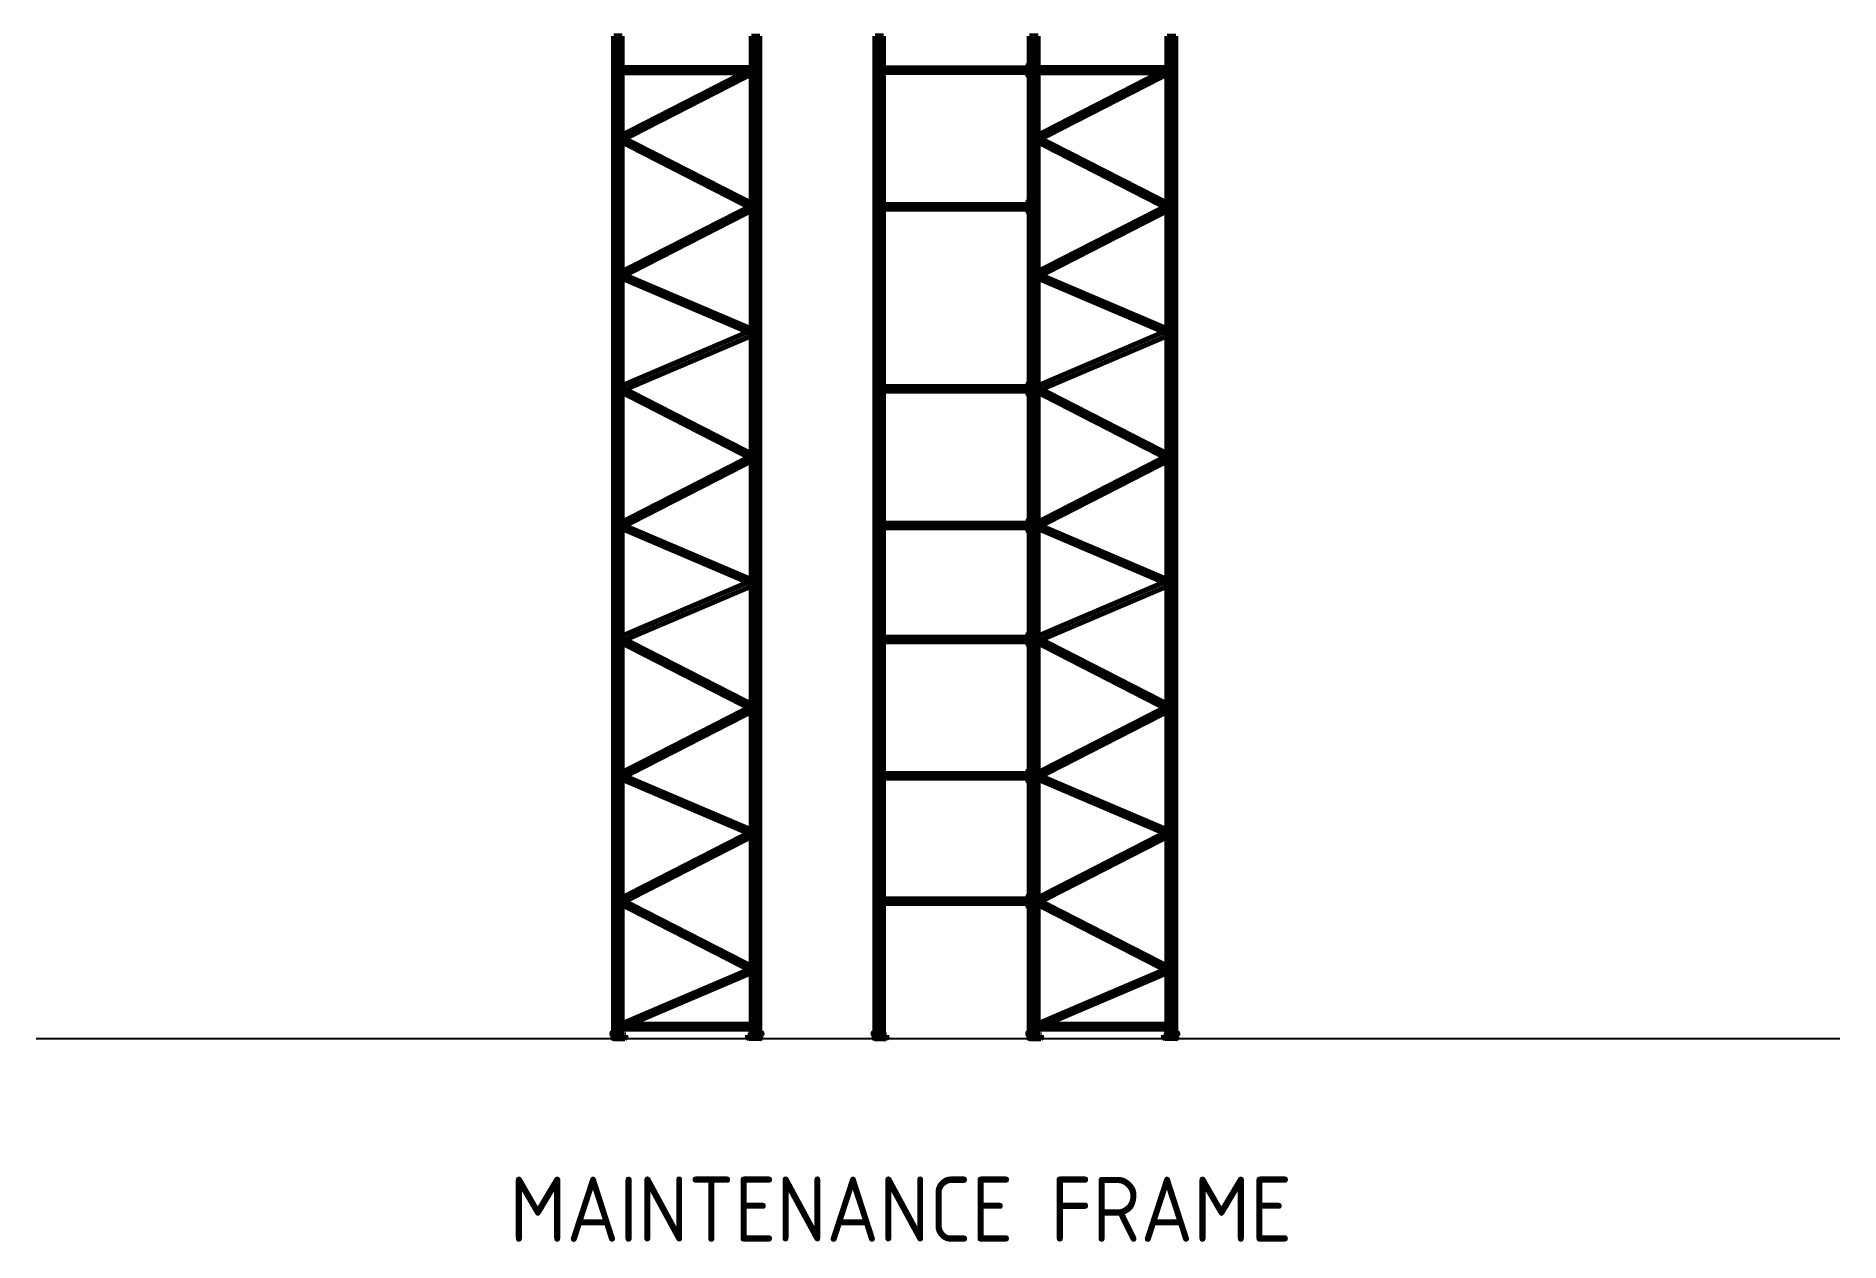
# Model space of a CAD drawing. Header units: millimetres. Extents: x 55283 to 71127, y -287983 to -259130.
# Drawn here: x 55283 to 71127, y -269721 to -259130 of the extents above; entities that cross this region are included whole.
import ezdxf

# ---------------------------------------------------------------- set-up
doc = ezdxf.new("R2010")
doc.units = ezdxf.units.MM
doc.layers.add('HANDRAILS', color=62, linetype='Continuous')
doc.layers.add('Racking', color=30, linetype='Continuous', lineweight=70)
doc.styles.get("Standard").update_dxf_attribs({"font": 'ISOCP.SHX'})

msp = doc.modelspace()

# ---------------------------------------------------------------- texts
at = {"layer": 'HANDRAILS', "insert": (59442, -269148), "char_height": 571.5, "attachment_point": 1}
msp.add_mtext_dynamic_manual_height_columns('MAINTENANCE FRAME', width=9938.25, gutter_width=11.4, heights=[0], dxfattribs=at)

# ---------------------------------------------------------------- blocks, each defined once
blk = doc.blocks.new('Xref MS Rack Section$0$BASEPLATE')
for p, q in [((883158, 344342), (883158, 344364)), ((883158, 344364), (883162, 344364)), ((883162, 344364), (883162, 344342)), ((883166, 344338), (883264, 344338)), ((883264, 344334), (883166, 344334)), ((883181, 344338), (883181, 344334)), ((883187, 344342), (883187, 344330)), ((883193, 344338), (883193, 344334)), ((883228, 344338), (883228, 344334)), ((883231, 344338), (883231, 344334)), ((883237, 344342), (883237, 344330)), ((883243, 344338), (883243, 344334)), ((883246, 344338), (883246, 344334)), ((883258, 344376), (883270, 344376)), ((883266, 344394), (883262, 344394)), ((883262, 344359), (883262, 344394)), ((883262, 344382), (883266, 344382)), ((883262, 344370), (883266, 344370)), ((883263, 344356), (883267, 344343)), ((883266, 344359), (883266, 344394)), ((883267, 344357), (883271, 344344))]:
    blk.add_line(p, q)
for centre, radius, start, end in [((883166, 344342), 8, 180, 270), ((883166, 344342), 4, 180, 270), ((883270, 344359), 8, 180, 199.5), ((883264, 344342), 7.88, 269.4638, 20.0362), ((883264, 344342), 3.93, 270, 19.5), ((883270, 344359), 4, 180, 199.5)]:
    blk.add_arc(centre, radius, start, end)
blk = doc.blocks.new('Xref MS Rack Section$0$SOC HD SIDE')
at = {"color": 0, "linetype": 'ByBlock'}
blk.add_line((1079182, 503083), (1079182, 503069), dxfattribs=at)
for points in [[(1079170, 503086), (1079172, 503086), (1079172, 503066), (1079170, 503066)], [(1079172, 503084), (1079181, 503084), (1079181, 503068), (1079172, 503068)]]:
    blk.add_lwpolyline(points, dxfattribs=at)
for centre, start, end in [((1079181, 503083), 0, 90), ((1079181, 503069), 270, 0)]:
    blk.add_arc(centre, 1, start, end, dxfattribs=at)
blk = doc.blocks.new('*U26')
blk.add_lwpolyline([(-35, 20), (1208, 20), (1208, -20), (-35, -20)], close=True)
for centre in [(0, 0), (1173, 0)]:
    blk.add_circle(centre, 5.5)
blk = doc.blocks.new('*U23')
blk.add_lwpolyline([(40, 5), (-1197, 532), (-1213, 495), (24, -32)], close=True)
for centre in [(-1173, 500), (0, 0)]:
    blk.add_circle(centre, 5.5)
blk = doc.blocks.new('*U24')
blk.add_lwpolyline([(-22, 34), (1213, -598), (1195, -634), (-40, -2)], close=True)
for centre in [(0, 0), (1173, -600)]:
    blk.add_circle(centre, 5.5)
blk = doc.blocks.new('*U27')
blk.add_lwpolyline([(-22, 34), (1213, -598), (1195, -634), (-40, -2)], close=True)
for centre in [(0, 0), (1173, -600)]:
    blk.add_circle(centre, 5.5)
blk = doc.blocks.new('*U22')
blk.add_lwpolyline([(-24, 32), (1213, -495), (1197, -532), (-40, -5)], close=True)
for centre in [(0, 0), (1173, -500)]:
    blk.add_circle(centre, 5.5)
blk = doc.blocks.new('*U21')
blk.add_lwpolyline([(40, 2), (-1195, 634), (-1213, 598), (22, -34)], close=True)
for centre in [(-1173, 600), (0, 0)]:
    blk.add_circle(centre, 5.5)
blk = doc.blocks.new('*U25')
blk.add_lwpolyline([(40, 2), (-1195, 634), (-1213, 598), (22, -34)], close=True)
for centre in [(-1173, 600), (0, 0)]:
    blk.add_circle(centre, 5.5)

# ---------------------------------------------------------------- linework, layer by layer
msp.add_line((55283, -267934), (71127, -267934))
at = {"layer": 'Racking'}
for p, q in [((60357, -267930), (60357, -259130)), ((60432, -259130), (60357, -259130)), ((60393, -267930), (60393, -259130)), ((60429, -267930), (60429, -259130)), ((60429, -267930), (60429, -259130)), ((60432, -267930), (60432, -259130)), ((61566, -267930), (61566, -259130)), ((61566, -259130), (61640, -259130)), ((61568, -267930), (61568, -259130)), ((61605, -267930), (61605, -259130)), ((61640, -267930), (61640, -259130)), ((62652, -267930), (62652, -259130)), ((62727, -259130), (62652, -259130)), ((62688, -267930), (62688, -259130)), ((62724, -267930), (62724, -259130)), ((62727, -267930), (62727, -259130)), ((64010, -267930), (64010, -259130)), ((64085, -259130), (64010, -259130)), ((64046, -267930), (64046, -259130)), ((64082, -267930), (64082, -259130)), ((64085, -267930), (64085, -259130)), ((65219, -267930), (65219, -259130)), ((65219, -259130), (65293, -259130)), ((65221, -267930), (65221, -259130)), ((65258, -267930), (65258, -259130)), ((65293, -267930), (65293, -259130)), ((64007, -259411), (62727, -259411)), ((64007, -259414), (62727, -259414)), ((64007, -259446), (62727, -259446)), ((64007, -259449), (62727, -259449)), ((64007, -259487), (64007, -259372)), ((64010, -259372), (64007, -259372)), ((64010, -259487), (64007, -259487)), ((64007, -260611), (62727, -260611)), ((64007, -260614), (62727, -260614)), ((64007, -260687), (64007, -260572)), ((64010, -260572), (64007, -260572)), ((64007, -260646), (62727, -260646)), ((64007, -260649), (62727, -260649)), ((64010, -260687), (64007, -260687)), ((64010, -260787), (64010, -260672)), ((64010, -261987), (64010, -261872)), ((64007, -262287), (64007, -262172)), ((64010, -262172), (64007, -262172)), ((64007, -262211), (62727, -262211)), ((64007, -262214), (62727, -262214)), ((64007, -262246), (62727, -262246)), ((64007, -262249), (62727, -262249)), ((64010, -262287), (64007, -262287)), ((64010, -263187), (64010, -263072)), ((64007, -263411), (62727, -263411)), ((64007, -263414), (62727, -263414)), ((64007, -263446), (62727, -263446)), ((64007, -263449), (62727, -263449)), ((64007, -263487), (64007, -263372)), ((64010, -263372), (64007, -263372)), ((64010, -263487), (64007, -263487)), ((64007, -264411), (62727, -264411)), ((64007, -264414), (62727, -264414)), ((64007, -264487), (64007, -264372)), ((64010, -264372), (64007, -264372)), ((64010, -264387), (64010, -264272)), ((64007, -264446), (62727, -264446)), ((64007, -264449), (62727, -264449)), ((64010, -264487), (64007, -264487)), ((64010, -265587), (64010, -265472)), ((64007, -265611), (62727, -265611)), ((64007, -265614), (62727, -265614)), ((64007, -265646), (62727, -265646)), ((64007, -265649), (62727, -265649)), ((64007, -265687), (64007, -265572)), ((64010, -265572), (64007, -265572)), ((64010, -265687), (64007, -265687)), ((64007, -266711), (62727, -266711)), ((64007, -266714), (62727, -266714)), ((64007, -266746), (62727, -266746)), ((64007, -266749), (62727, -266749)), ((64007, -266787), (64007, -266672)), ((64010, -266672), (64007, -266672)), ((64010, -266787), (64007, -266787)), ((64010, -266787), (64010, -266672)), ((60432, -267930), (60357, -267930)), ((61567, -267930), (61641, -267930)), ((62727, -267930), (62652, -267930)), ((64085, -267930), (64010, -267930)), ((65219, -267930), (65293, -267930))]:
    msp.add_line(p, q, dxfattribs=at)
for centre in [(60412, -259180), (61585, -259180), (60412, -259230), (60412, -259280), (60412, -259330), (61585, -259230), (61585, -259280), (61585, -259330), (60412, -259380), (60412, -259430), (60412, -259480), (61585, -259380), (61585, -259430), (61585, -259480), (60412, -259530), (60412, -259580), (60412, -259630), (61585, -259530), (61585, -259580), (61585, -259630), (60412, -259680), (60412, -259730), (60412, -259780), (60412, -259830), (61585, -259680), (61585, -259730), (61585, -259780), (61585, -259830), (60412, -259880), (60412, -259930), (60412, -259980), (61585, -259880), (61585, -259930), (61585, -259980), (60412, -260030), (60412, -260080), (60412, -260130), (61585, -260030), (61585, -260080), (61585, -260130), (60412, -260180), (60412, -260230), (60412, -260280), (61585, -260180), (61585, -260230), (61585, -260280), (60412, -260330), (60412, -260380), (60412, -260430), (61585, -260330), (61585, -260380), (61585, -260430), (60412, -260480), (60412, -260530), (60412, -260580), (61585, -260480), (61585, -260530), (61585, -260580), (60412, -260630), (60412, -260680), (60412, -260730), (60412, -260780), (61585, -260630), (61585, -260680), (61585, -260730), (61585, -260780), (60412, -260830), (60412, -260880), (60412, -260930), (61585, -260830), (61585, -260880), (61585, -260930), (60412, -260980), (60412, -261030), (60412, -261080), (61585, -260980), (61585, -261030), (61585, -261080), (60412, -261130), (60412, -261180), (60412, -261230), (61585, -261130), (61585, -261180), (61585, -261230), (60412, -261280), (60412, -261330), (60412, -261380), (61585, -261280), (61585, -261330), (61585, -261380), (60412, -261430), (60412, -261480), (60412, -261530), (61585, -261430), (61585, -261480), (61585, -261530), (60412, -261580), (60412, -261630), (60412, -261680), (60412, -261730), (61585, -261580), (61585, -261630), (61585, -261680), (61585, -261730), (60412, -261780), (60412, -261830), (60412, -261880), (61585, -261780), (61585, -261830), (61585, -261880), (60412, -261930), (60412, -261980), (60412, -262030), (61585, -261930), (61585, -261980), (61585, -262030), (60412, -262080), (60412, -262130), (60412, -262180), (61585, -262080), (61585, -262130), (61585, -262180), (60412, -262230), (60412, -262280), (60412, -262330), (61585, -262230), (61585, -262280), (61585, -262330), (60412, -262380), (60412, -262430), (60412, -262480), (61585, -262380), (61585, -262430), (61585, -262480), (60412, -262530), (60412, -262580), (60412, -262630), (60412, -262680), (61585, -262530), (61585, -262580), (61585, -262630), (61585, -262680), (60412, -262730), (60412, -262780), (60412, -262830), (61585, -262730), (61585, -262780), (61585, -262830), (60412, -262880), (60412, -262930), (60412, -262980), (61585, -262880), (61585, -262930), (61585, -262980), (60412, -263030), (60412, -263080), (60412, -263130), (61585, -263030), (61585, -263080), (61585, -263130), (60412, -263180), (60412, -263230), (60412, -263280), (61585, -263180), (61585, -263230), (61585, -263280), (60412, -263330), (60412, -263380), (60412, -263430), (61585, -263330), (61585, -263380), (61585, -263430), (60412, -263480), (60412, -263530), (60412, -263580), (60412, -263630), (61585, -263480), (61585, -263530), (61585, -263580), (61585, -263630), (60412, -263680), (60412, -263730), (60412, -263780), (61585, -263680), (61585, -263730), (61585, -263780), (60412, -263830), (60412, -263880), (60412, -263930), (61585, -263830), (61585, -263880), (61585, -263930), (60412, -263980), (60412, -264030), (60412, -264080), (61585, -263980), (61585, -264030), (61585, -264080), (60412, -264130), (60412, -264180), (60412, -264230), (61585, -264130), (61585, -264180), (61585, -264230), (60412, -264280), (60412, -264330), (60412, -264380), (61585, -264280), (61585, -264330), (61585, -264380), (60412, -264430), (60412, -264480), (60412, -264530), (60412, -264580), (61585, -264430), (61585, -264480), (61585, -264530), (61585, -264580), (60412, -264630), (60412, -264680), (60412, -264730), (61585, -264630), (61585, -264680), (61585, -264730), (60412, -264780), (60412, -264830), (60412, -264880), (61585, -264780), (61585, -264830), (61585, -264880), (60412, -264930), (60412, -264980), (60412, -265030), (61585, -264930), (61585, -264980), (61585, -265030), (60412, -265080), (60412, -265130), (60412, -265180), (61585, -265080), (61585, -265130), (61585, -265180), (60412, -265230), (60412, -265280), (60412, -265330), (61585, -265230), (61585, -265280), (61585, -265330), (60412, -265380), (60412, -265430), (60412, -265480), (60412, -265530), (61585, -265380), (61585, -265430), (61585, -265480), (61585, -265530), (60412, -265580), (60412, -265630), (60412, -265680), (61585, -265580), (61585, -265630), (61585, -265680), (60412, -265730), (60412, -265780), (60412, -265830), (61585, -265730), (61585, -265780), (61585, -265830), (60412, -265880), (60412, -265930), (60412, -265980), (61585, -265880), (61585, -265930), (61585, -265980), (60412, -266030), (60412, -266080), (60412, -266130), (61585, -266030), (61585, -266080), (61585, -266130), (60412, -266180), (60412, -266230), (60412, -266280), (61585, -266180), (61585, -266230), (61585, -266280), (60412, -266330), (60412, -266380), (60412, -266430), (60412, -266480), (61585, -266330), (61585, -266380), (61585, -266430), (61585, -266480), (60412, -266530), (60412, -266580), (60412, -266630), (61585, -266530), (61585, -266580), (61585, -266630), (60412, -266680), (60412, -266730), (60412, -266780), (61585, -266680), (61585, -266730), (61585, -266780), (60412, -266830), (60412, -266880), (60412, -266930), (61585, -266830), (61585, -266880), (61585, -266930), (60412, -266980), (60412, -267030), (60412, -267080), (61585, -266980), (61585, -267030), (61585, -267080), (60412, -267130), (60412, -267180), (60412, -267230), (61585, -267130), (61585, -267180), (61585, -267230), (60412, -267280), (60412, -267330), (60412, -267380), (60412, -267430), (61585, -267280), (61585, -267330), (61585, -267380), (61585, -267430), (60412, -267480), (60412, -267530), (60412, -267580), (61585, -267480), (61585, -267530), (61585, -267580), (60412, -267630), (60412, -267680), (60412, -267730), (61585, -267630), (61585, -267680), (61585, -267730), (60412, -267780), (60412, -267830), (60412, -267880), (61585, -267780), (61585, -267830), (61585, -267880)]:
    msp.add_circle(centre, 5.2, dxfattribs=at)
for centre, start, end in [((60412, -259130), 180, 0), ((61585, -259130), 180, 0), ((62707, -259130), 180, 0), ((62707, -259180), 0, 180), ((62707, -259180), 180, 0), ((64065, -259130), 180, 0), ((64065, -259180), 0, 180), ((64065, -259180), 180, 0), ((65238, -259130), 180, 0), ((65238, -259180), 0, 180), ((65238, -259180), 180, 0), ((62707, -259230), 0, 180), ((62707, -259230), 180, 0), ((62707, -259280), 0, 180), ((62707, -259280), 180, 0), ((62707, -259330), 0, 180), ((62707, -259330), 180, 0), ((64065, -259230), 0, 180), ((64065, -259230), 180, 0), ((64065, -259280), 0, 180), ((64065, -259280), 180, 0), ((64065, -259330), 0, 180), ((64065, -259330), 180, 0), ((65238, -259230), 0, 180), ((65238, -259230), 180, 0), ((65238, -259280), 0, 180), ((65238, -259280), 180, 0), ((65238, -259330), 0, 180), ((65238, -259330), 180, 0), ((62707, -259380), 0, 180), ((62707, -259380), 180, 0), ((62707, -259430), 0, 180), ((62707, -259430), 180, 0), ((62707, -259480), 0, 180), ((62707, -259480), 180, 0), ((64065, -259380), 0, 180), ((64065, -259380), 180, 0), ((64065, -259430), 0, 180), ((64065, -259430), 180, 0), ((64065, -259480), 0, 180), ((64065, -259480), 180, 0), ((65238, -259380), 0, 180), ((65238, -259380), 180, 0), ((65238, -259430), 0, 180), ((65238, -259430), 180, 0), ((65238, -259480), 0, 180), ((65238, -259480), 180, 0), ((62707, -259530), 0, 180), ((62707, -259530), 180, 0), ((62707, -259580), 0, 180), ((62707, -259580), 180, 0), ((62707, -259630), 0, 180), ((62707, -259630), 180, 0), ((64065, -259530), 0, 180), ((64065, -259530), 180, 0), ((64065, -259580), 0, 180), ((64065, -259580), 180, 0), ((64065, -259630), 0, 180), ((64065, -259630), 180, 0), ((65238, -259530), 0, 180), ((65238, -259530), 180, 0), ((65238, -259580), 0, 180), ((65238, -259580), 180, 0), ((65238, -259630), 0, 180), ((65238, -259630), 180, 0), ((62707, -259680), 0, 180), ((62707, -259680), 180, 0), ((62707, -259730), 0, 180), ((62707, -259730), 180, 0), ((62707, -259780), 0, 180), ((62707, -259780), 180, 0), ((62707, -259830), 0, 180), ((64065, -259680), 0, 180), ((64065, -259680), 180, 0), ((64065, -259730), 0, 180), ((64065, -259730), 180, 0), ((64065, -259780), 0, 180), ((64065, -259780), 180, 0), ((64065, -259830), 0, 180), ((65238, -259680), 0, 180), ((65238, -259680), 180, 0), ((65238, -259730), 0, 180), ((65238, -259730), 180, 0), ((65238, -259780), 0, 180), ((65238, -259780), 180, 0), ((65238, -259830), 0, 180), ((62707, -259830), 180, 0), ((62707, -259880), 0, 180), ((62707, -259880), 180, 0), ((62707, -259930), 0, 180), ((62707, -259930), 180, 0), ((62707, -259980), 0, 180), ((62707, -259980), 180, 0), ((64065, -259830), 180, 0), ((64065, -259880), 0, 180), ((64065, -259880), 180, 0), ((64065, -259930), 0, 180), ((64065, -259930), 180, 0), ((64065, -259980), 0, 180), ((64065, -259980), 180, 0), ((65238, -259830), 180, 0), ((65238, -259880), 0, 180), ((65238, -259880), 180, 0), ((65238, -259930), 0, 180), ((65238, -259930), 180, 0), ((65238, -259980), 0, 180), ((65238, -259980), 180, 0), ((62707, -260030), 0, 180), ((62707, -260030), 180, 0), ((62707, -260080), 0, 180), ((62707, -260080), 180, 0), ((62707, -260130), 0, 180), ((62707, -260130), 180, 0), ((64065, -260030), 0, 180), ((64065, -260030), 180, 0), ((64065, -260080), 0, 180), ((64065, -260080), 180, 0), ((64065, -260130), 0, 180), ((64065, -260130), 180, 0), ((65238, -260030), 0, 180), ((65238, -260030), 180, 0), ((65238, -260080), 0, 180), ((65238, -260080), 180, 0), ((65238, -260130), 0, 180), ((65238, -260130), 180, 0), ((62707, -260180), 0, 180), ((62707, -260180), 180, 0), ((62707, -260230), 0, 180), ((62707, -260230), 180, 0), ((62707, -260280), 0, 180), ((62707, -260280), 180, 0), ((64065, -260180), 0, 180), ((64065, -260180), 180, 0), ((64065, -260230), 0, 180), ((64065, -260230), 180, 0), ((64065, -260280), 0, 180), ((64065, -260280), 180, 0), ((65238, -260180), 0, 180), ((65238, -260180), 180, 0), ((65238, -260230), 0, 180), ((65238, -260230), 180, 0), ((65238, -260280), 0, 180), ((65238, -260280), 180, 0), ((62707, -260330), 0, 180), ((62707, -260330), 180, 0), ((62707, -260380), 0, 180), ((62707, -260380), 180, 0), ((62707, -260430), 0, 180), ((62707, -260430), 180, 0), ((64065, -260330), 0, 180), ((64065, -260330), 180, 0), ((64065, -260380), 0, 180), ((64065, -260380), 180, 0), ((64065, -260430), 0, 180), ((64065, -260430), 180, 0), ((65238, -260330), 0, 180), ((65238, -260330), 180, 0), ((65238, -260380), 0, 180), ((65238, -260380), 180, 0), ((65238, -260430), 0, 180), ((65238, -260430), 180, 0), ((62707, -260480), 0, 180), ((62707, -260480), 180, 0), ((62707, -260530), 0, 180), ((62707, -260530), 180, 0), ((62707, -260580), 0, 180), ((62707, -260580), 180, 0), ((64065, -260480), 0, 180), ((64065, -260480), 180, 0), ((64065, -260530), 0, 180), ((64065, -260530), 180, 0), ((64065, -260580), 0, 180), ((64065, -260580), 180, 0), ((65238, -260480), 0, 180), ((65238, -260480), 180, 0), ((65238, -260530), 0, 180), ((65238, -260530), 180, 0), ((65238, -260580), 0, 180), ((65238, -260580), 180, 0), ((62707, -260630), 0, 180), ((62707, -260630), 180, 0), ((62707, -260680), 0, 180), ((62707, -260680), 180, 0), ((62707, -260730), 0, 180), ((62707, -260730), 180, 0), ((62707, -260780), 0, 180), ((64065, -260630), 0, 180), ((64065, -260630), 180, 0), ((64065, -260680), 0, 180), ((64065, -260680), 180, 0), ((64065, -260730), 0, 180), ((64065, -260730), 180, 0), ((64065, -260780), 0, 180), ((65238, -260630), 0, 180), ((65238, -260630), 180, 0), ((65238, -260680), 0, 180), ((65238, -260680), 180, 0), ((65238, -260730), 0, 180), ((65238, -260730), 180, 0), ((65238, -260780), 0, 180), ((62707, -260780), 180, 0), ((62707, -260830), 0, 180), ((62707, -260830), 180, 0), ((62707, -260880), 0, 180), ((62707, -260880), 180, 0), ((62707, -260930), 0, 180), ((62707, -260930), 180, 0), ((64065, -260780), 180, 0), ((64065, -260830), 0, 180), ((64065, -260830), 180, 0), ((64065, -260880), 0, 180), ((64065, -260880), 180, 0), ((64065, -260930), 0, 180), ((64065, -260930), 180, 0), ((65238, -260780), 180, 0), ((65238, -260830), 0, 180), ((65238, -260830), 180, 0), ((65238, -260880), 0, 180), ((65238, -260880), 180, 0), ((65238, -260930), 0, 180), ((65238, -260930), 180, 0), ((62707, -260980), 0, 180), ((62707, -260980), 180, 0), ((62707, -261030), 0, 180), ((62707, -261030), 180, 0), ((62707, -261080), 0, 180), ((62707, -261080), 180, 0), ((64065, -260980), 0, 180), ((64065, -260980), 180, 0), ((64065, -261030), 0, 180), ((64065, -261030), 180, 0), ((64065, -261080), 0, 180), ((64065, -261080), 180, 0), ((65238, -260980), 0, 180), ((65238, -260980), 180, 0), ((65238, -261030), 0, 180), ((65238, -261030), 180, 0), ((65238, -261080), 0, 180), ((65238, -261080), 180, 0), ((62707, -261130), 0, 180), ((62707, -261130), 180, 0), ((62707, -261180), 0, 180), ((62707, -261180), 180, 0), ((62707, -261230), 0, 180), ((62707, -261230), 180, 0), ((64065, -261130), 0, 180), ((64065, -261130), 180, 0), ((64065, -261180), 0, 180), ((64065, -261180), 180, 0), ((64065, -261230), 0, 180), ((64065, -261230), 180, 0), ((65238, -261130), 0, 180), ((65238, -261130), 180, 0), ((65238, -261180), 0, 180), ((65238, -261180), 180, 0), ((65238, -261230), 0, 180), ((65238, -261230), 180, 0), ((62707, -261280), 0, 180), ((62707, -261280), 180, 0), ((62707, -261330), 0, 180), ((62707, -261330), 180, 0), ((62707, -261380), 0, 180), ((62707, -261380), 180, 0), ((64065, -261280), 0, 180), ((64065, -261280), 180, 0), ((64065, -261330), 0, 180), ((64065, -261330), 180, 0), ((64065, -261380), 0, 180), ((64065, -261380), 180, 0), ((65238, -261280), 0, 180), ((65238, -261280), 180, 0), ((65238, -261330), 0, 180), ((65238, -261330), 180, 0), ((65238, -261380), 0, 180), ((65238, -261380), 180, 0), ((62707, -261430), 0, 180), ((62707, -261430), 180, 0), ((62707, -261480), 0, 180), ((62707, -261480), 180, 0), ((62707, -261530), 0, 180), ((62707, -261530), 180, 0), ((64065, -261430), 0, 180), ((64065, -261430), 180, 0), ((64065, -261480), 0, 180), ((64065, -261480), 180, 0), ((64065, -261530), 0, 180), ((64065, -261530), 180, 0), ((65238, -261430), 0, 180), ((65238, -261430), 180, 0), ((65238, -261480), 0, 180), ((65238, -261480), 180, 0), ((65238, -261530), 0, 180), ((65238, -261530), 180, 0), ((62707, -261580), 0, 180), ((62707, -261580), 180, 0), ((62707, -261630), 0, 180), ((62707, -261630), 180, 0), ((62707, -261680), 0, 180), ((62707, -261680), 180, 0), ((62707, -261730), 0, 180), ((64065, -261580), 0, 180), ((64065, -261580), 180, 0), ((64065, -261630), 0, 180), ((64065, -261630), 180, 0), ((64065, -261680), 0, 180), ((64065, -261680), 180, 0), ((64065, -261730), 0, 180), ((65238, -261580), 0, 180), ((65238, -261580), 180, 0), ((65238, -261630), 0, 180), ((65238, -261630), 180, 0), ((65238, -261680), 0, 180), ((65238, -261680), 180, 0), ((65238, -261730), 0, 180), ((62707, -261730), 180, 0), ((62707, -261780), 0, 180), ((62707, -261780), 180, 0), ((62707, -261830), 0, 180), ((62707, -261830), 180, 0), ((62707, -261880), 0, 180), ((62707, -261880), 180, 0), ((64065, -261730), 180, 0), ((64065, -261780), 0, 180), ((64065, -261780), 180, 0), ((64065, -261830), 0, 180), ((64065, -261830), 180, 0), ((64065, -261880), 0, 180), ((64065, -261880), 180, 0), ((65238, -261730), 180, 0), ((65238, -261780), 0, 180), ((65238, -261780), 180, 0), ((65238, -261830), 0, 180), ((65238, -261830), 180, 0), ((65238, -261880), 0, 180), ((65238, -261880), 180, 0), ((62707, -261930), 0, 180), ((62707, -261930), 180, 0), ((62707, -261980), 0, 180), ((62707, -261980), 180, 0), ((62707, -262030), 0, 180), ((62707, -262030), 180, 0), ((64065, -261930), 0, 180), ((64065, -261930), 180, 0), ((64065, -261980), 0, 180), ((64065, -261980), 180, 0), ((64065, -262030), 0, 180), ((64065, -262030), 180, 0), ((65238, -261930), 0, 180), ((65238, -261930), 180, 0), ((65238, -261980), 0, 180), ((65238, -261980), 180, 0), ((65238, -262030), 0, 180), ((65238, -262030), 180, 0), ((62707, -262080), 0, 180), ((62707, -262080), 180, 0), ((62707, -262130), 0, 180), ((62707, -262130), 180, 0), ((62707, -262180), 0, 180), ((62707, -262180), 180, 0), ((64065, -262080), 0, 180), ((64065, -262080), 180, 0), ((64065, -262130), 0, 180), ((64065, -262130), 180, 0), ((64065, -262180), 0, 180), ((64065, -262180), 180, 0), ((65238, -262080), 0, 180), ((65238, -262080), 180, 0), ((65238, -262130), 0, 180), ((65238, -262130), 180, 0), ((65238, -262180), 0, 180), ((65238, -262180), 180, 0), ((62707, -262230), 0, 180), ((62707, -262230), 180, 0), ((62707, -262280), 0, 180), ((62707, -262280), 180, 0), ((62707, -262330), 0, 180), ((62707, -262330), 180, 0), ((64065, -262230), 0, 180), ((64065, -262230), 180, 0), ((64065, -262280), 0, 180), ((64065, -262280), 180, 0), ((64065, -262330), 0, 180), ((64065, -262330), 180, 0), ((65238, -262230), 0, 180), ((65238, -262230), 180, 0), ((65238, -262280), 0, 180), ((65238, -262280), 180, 0), ((65238, -262330), 0, 180), ((65238, -262330), 180, 0), ((62707, -262380), 0, 180), ((62707, -262380), 180, 0), ((62707, -262430), 0, 180), ((62707, -262430), 180, 0), ((62707, -262480), 0, 180), ((62707, -262480), 180, 0), ((64065, -262380), 0, 180), ((64065, -262380), 180, 0), ((64065, -262430), 0, 180), ((64065, -262430), 180, 0), ((64065, -262480), 0, 180), ((64065, -262480), 180, 0), ((65238, -262380), 0, 180), ((65238, -262380), 180, 0), ((65238, -262430), 0, 180), ((65238, -262430), 180, 0), ((65238, -262480), 0, 180), ((65238, -262480), 180, 0), ((62707, -262530), 0, 180), ((62707, -262530), 180, 0), ((62707, -262580), 0, 180), ((62707, -262580), 180, 0), ((62707, -262630), 0, 180), ((62707, -262630), 180, 0), ((62707, -262680), 0, 180), ((62707, -262680), 180, 0), ((64065, -262530), 0, 180), ((64065, -262530), 180, 0), ((64065, -262580), 0, 180), ((64065, -262580), 180, 0), ((64065, -262630), 0, 180), ((64065, -262630), 180, 0), ((64065, -262680), 0, 180), ((64065, -262680), 180, 0), ((65238, -262530), 0, 180), ((65238, -262530), 180, 0), ((65238, -262580), 0, 180), ((65238, -262580), 180, 0), ((65238, -262630), 0, 180), ((65238, -262630), 180, 0), ((65238, -262680), 0, 180), ((65238, -262680), 180, 0), ((62707, -262730), 0, 180), ((62707, -262730), 180, 0), ((62707, -262780), 0, 180), ((62707, -262780), 180, 0), ((62707, -262830), 0, 180), ((62707, -262830), 180, 0), ((64065, -262730), 0, 180), ((64065, -262730), 180, 0), ((64065, -262780), 0, 180), ((64065, -262780), 180, 0), ((64065, -262830), 0, 180), ((64065, -262830), 180, 0), ((65238, -262730), 0, 180), ((65238, -262730), 180, 0), ((65238, -262780), 0, 180), ((65238, -262780), 180, 0), ((65238, -262830), 0, 180), ((65238, -262830), 180, 0), ((62707, -262880), 0, 180), ((62707, -262880), 180, 0), ((62707, -262930), 0, 180), ((62707, -262930), 180, 0), ((62707, -262980), 0, 180), ((62707, -262980), 180, 0), ((64065, -262880), 0, 180), ((64065, -262880), 180, 0), ((64065, -262930), 0, 180), ((64065, -262930), 180, 0), ((64065, -262980), 0, 180), ((64065, -262980), 180, 0), ((65238, -262880), 0, 180), ((65238, -262880), 180, 0), ((65238, -262930), 0, 180), ((65238, -262930), 180, 0), ((65238, -262980), 0, 180), ((65238, -262980), 180, 0), ((62707, -263030), 0, 180), ((62707, -263030), 180, 0), ((62707, -263080), 0, 180), ((62707, -263080), 180, 0), ((62707, -263130), 0, 180), ((62707, -263130), 180, 0), ((64065, -263030), 0, 180), ((64065, -263030), 180, 0), ((64065, -263080), 0, 180), ((64065, -263080), 180, 0), ((64065, -263130), 0, 180), ((64065, -263130), 180, 0), ((65238, -263030), 0, 180), ((65238, -263030), 180, 0), ((65238, -263080), 0, 180), ((65238, -263080), 180, 0), ((65238, -263130), 0, 180), ((65238, -263130), 180, 0), ((62707, -263180), 0, 180), ((62707, -263180), 180, 0), ((62707, -263230), 0, 180), ((62707, -263230), 180, 0), ((62707, -263280), 0, 180), ((62707, -263280), 180, 0), ((64065, -263180), 0, 180), ((64065, -263180), 180, 0), ((64065, -263230), 0, 180), ((64065, -263230), 180, 0), ((64065, -263280), 0, 180), ((64065, -263280), 180, 0), ((65238, -263180), 0, 180), ((65238, -263180), 180, 0), ((65238, -263230), 0, 180), ((65238, -263230), 180, 0), ((65238, -263280), 0, 180), ((65238, -263280), 180, 0), ((62707, -263330), 0, 180), ((62707, -263330), 180, 0), ((62707, -263380), 0, 180), ((62707, -263380), 180, 0), ((62707, -263430), 0, 180), ((62707, -263430), 180, 0), ((64065, -263330), 0, 180), ((64065, -263330), 180, 0), ((64065, -263380), 0, 180), ((64065, -263380), 180, 0), ((64065, -263430), 0, 180), ((64065, -263430), 180, 0), ((65238, -263330), 0, 180), ((65238, -263330), 180, 0), ((65238, -263380), 0, 180), ((65238, -263380), 180, 0), ((65238, -263430), 0, 180), ((65238, -263430), 180, 0), ((62707, -263480), 0, 180), ((62707, -263480), 180, 0), ((62707, -263530), 0, 180), ((62707, -263530), 180, 0), ((62707, -263580), 0, 180), ((62707, -263580), 180, 0), ((62707, -263630), 0, 180), ((62707, -263630), 180, 0), ((64065, -263480), 0, 180), ((64065, -263480), 180, 0), ((64065, -263530), 0, 180), ((64065, -263530), 180, 0), ((64065, -263580), 0, 180), ((64065, -263580), 180, 0), ((64065, -263630), 0, 180), ((64065, -263630), 180, 0), ((65238, -263480), 0, 180), ((65238, -263480), 180, 0), ((65238, -263530), 0, 180), ((65238, -263530), 180, 0), ((65238, -263580), 0, 180), ((65238, -263580), 180, 0), ((65238, -263630), 0, 180), ((65238, -263630), 180, 0), ((62707, -263680), 0, 180), ((62707, -263680), 180, 0), ((62707, -263730), 0, 180), ((62707, -263730), 180, 0), ((62707, -263780), 0, 180), ((62707, -263780), 180, 0), ((64065, -263680), 0, 180), ((64065, -263680), 180, 0), ((64065, -263730), 0, 180), ((64065, -263730), 180, 0), ((64065, -263780), 0, 180), ((64065, -263780), 180, 0), ((65238, -263680), 0, 180), ((65238, -263680), 180, 0), ((65238, -263730), 0, 180), ((65238, -263730), 180, 0), ((65238, -263780), 0, 180), ((65238, -263780), 180, 0), ((62707, -263830), 0, 180), ((62707, -263830), 180, 0), ((62707, -263880), 0, 180), ((62707, -263880), 180, 0), ((62707, -263930), 0, 180), ((62707, -263930), 180, 0), ((64065, -263830), 0, 180), ((64065, -263830), 180, 0), ((64065, -263880), 0, 180), ((64065, -263880), 180, 0), ((64065, -263930), 0, 180), ((64065, -263930), 180, 0), ((65238, -263830), 0, 180), ((65238, -263830), 180, 0), ((65238, -263880), 0, 180), ((65238, -263880), 180, 0), ((65238, -263930), 0, 180), ((65238, -263930), 180, 0), ((62707, -263980), 0, 180), ((62707, -263980), 180, 0), ((62707, -264030), 0, 180), ((62707, -264030), 180, 0), ((62707, -264080), 0, 180), ((62707, -264080), 180, 0), ((64065, -263980), 0, 180), ((64065, -263980), 180, 0), ((64065, -264030), 0, 180), ((64065, -264030), 180, 0), ((64065, -264080), 0, 180), ((64065, -264080), 180, 0), ((65238, -263980), 0, 180), ((65238, -263980), 180, 0), ((65238, -264030), 0, 180), ((65238, -264030), 180, 0), ((65238, -264080), 0, 180), ((65238, -264080), 180, 0), ((62707, -264130), 0, 180), ((62707, -264130), 180, 0), ((62707, -264180), 0, 180), ((62707, -264180), 180, 0), ((62707, -264230), 0, 180), ((62707, -264230), 180, 0), ((64065, -264130), 0, 180), ((64065, -264130), 180, 0), ((64065, -264180), 0, 180), ((64065, -264180), 180, 0), ((64065, -264230), 0, 180), ((64065, -264230), 180, 0), ((65238, -264130), 0, 180), ((65238, -264130), 180, 0), ((65238, -264180), 0, 180), ((65238, -264180), 180, 0), ((65238, -264230), 0, 180), ((65238, -264230), 180, 0), ((62707, -264280), 0, 180), ((62707, -264280), 180, 0), ((62707, -264330), 0, 180), ((62707, -264330), 180, 0), ((62707, -264380), 0, 180), ((62707, -264380), 180, 0), ((64065, -264280), 0, 180), ((64065, -264280), 180, 0), ((64065, -264330), 0, 180), ((64065, -264330), 180, 0), ((64065, -264380), 0, 180), ((64065, -264380), 180, 0), ((65238, -264280), 0, 180), ((65238, -264280), 180, 0), ((65238, -264330), 0, 180), ((65238, -264330), 180, 0), ((65238, -264380), 0, 180), ((65238, -264380), 180, 0), ((62707, -264430), 0, 180), ((62707, -264430), 180, 0), ((62707, -264480), 0, 180), ((62707, -264480), 180, 0), ((62707, -264530), 0, 180), ((62707, -264530), 180, 0), ((62707, -264580), 0, 180), ((62707, -264580), 180, 0), ((64065, -264430), 0, 180), ((64065, -264430), 180, 0), ((64065, -264480), 0, 180), ((64065, -264480), 180, 0), ((64065, -264530), 0, 180), ((64065, -264530), 180, 0), ((64065, -264580), 0, 180), ((64065, -264580), 180, 0), ((65238, -264430), 0, 180), ((65238, -264430), 180, 0), ((65238, -264480), 0, 180), ((65238, -264480), 180, 0), ((65238, -264530), 0, 180), ((65238, -264530), 180, 0), ((65238, -264580), 0, 180), ((65238, -264580), 180, 0), ((62707, -264630), 0, 180), ((62707, -264630), 180, 0), ((62707, -264680), 0, 180), ((62707, -264680), 180, 0), ((62707, -264730), 0, 180), ((62707, -264730), 180, 0), ((64065, -264630), 0, 180), ((64065, -264630), 180, 0), ((64065, -264680), 0, 180), ((64065, -264680), 180, 0), ((64065, -264730), 0, 180), ((64065, -264730), 180, 0), ((65238, -264630), 0, 180), ((65238, -264630), 180, 0), ((65238, -264680), 0, 180), ((65238, -264680), 180, 0), ((65238, -264730), 0, 180), ((65238, -264730), 180, 0), ((62707, -264780), 0, 180), ((62707, -264780), 180, 0), ((62707, -264830), 0, 180), ((62707, -264830), 180, 0), ((62707, -264880), 0, 180), ((62707, -264880), 180, 0), ((64065, -264780), 0, 180), ((64065, -264780), 180, 0), ((64065, -264830), 0, 180), ((64065, -264830), 180, 0), ((64065, -264880), 0, 180), ((64065, -264880), 180, 0), ((65238, -264780), 0, 180), ((65238, -264780), 180, 0), ((65238, -264830), 0, 180), ((65238, -264830), 180, 0), ((65238, -264880), 0, 180), ((65238, -264880), 180, 0), ((62707, -264930), 0, 180), ((62707, -264930), 180, 0), ((62707, -264980), 0, 180), ((62707, -264980), 180, 0), ((62707, -265030), 0, 180), ((62707, -265030), 180, 0), ((64065, -264930), 0, 180), ((64065, -264930), 180, 0), ((64065, -264980), 0, 180), ((64065, -264980), 180, 0), ((64065, -265030), 0, 180), ((64065, -265030), 180, 0), ((65238, -264930), 0, 180), ((65238, -264930), 180, 0), ((65238, -264980), 0, 180), ((65238, -264980), 180, 0), ((65238, -265030), 0, 180), ((65238, -265030), 180, 0), ((62707, -265080), 0, 180), ((62707, -265080), 180, 0), ((62707, -265130), 0, 180), ((62707, -265130), 180, 0), ((62707, -265180), 0, 180), ((62707, -265180), 180, 0), ((64065, -265080), 0, 180), ((64065, -265080), 180, 0), ((64065, -265130), 0, 180), ((64065, -265130), 180, 0), ((64065, -265180), 0, 180), ((64065, -265180), 180, 0), ((65238, -265080), 0, 180), ((65238, -265080), 180, 0), ((65238, -265130), 0, 180), ((65238, -265130), 180, 0), ((65238, -265180), 0, 180), ((65238, -265180), 180, 0), ((62707, -265230), 0, 180), ((62707, -265230), 180, 0), ((62707, -265280), 0, 180), ((62707, -265280), 180, 0), ((62707, -265330), 0, 180), ((62707, -265330), 180, 0), ((64065, -265230), 0, 180), ((64065, -265230), 180, 0), ((64065, -265280), 0, 180), ((64065, -265280), 180, 0), ((64065, -265330), 0, 180), ((64065, -265330), 180, 0), ((65238, -265230), 0, 180), ((65238, -265230), 180, 0), ((65238, -265280), 0, 180), ((65238, -265280), 180, 0), ((65238, -265330), 0, 180), ((65238, -265330), 180, 0), ((62707, -265380), 0, 180), ((62707, -265380), 180, 0), ((62707, -265430), 0, 180), ((62707, -265430), 180, 0), ((62707, -265480), 0, 180), ((62707, -265480), 180, 0), ((62707, -265530), 0, 180), ((62707, -265530), 180, 0), ((64065, -265380), 0, 180), ((64065, -265380), 180, 0), ((64065, -265430), 0, 180), ((64065, -265430), 180, 0), ((64065, -265480), 0, 180), ((64065, -265480), 180, 0), ((64065, -265530), 0, 180), ((64065, -265530), 180, 0), ((65238, -265380), 0, 180), ((65238, -265380), 180, 0), ((65238, -265430), 0, 180), ((65238, -265430), 180, 0), ((65238, -265480), 0, 180), ((65238, -265480), 180, 0), ((65238, -265530), 0, 180), ((65238, -265530), 180, 0), ((62707, -265580), 0, 180), ((62707, -265580), 180, 0), ((62707, -265630), 0, 180), ((62707, -265630), 180, 0), ((62707, -265680), 0, 180), ((62707, -265680), 180, 0), ((64065, -265580), 0, 180), ((64065, -265580), 180, 0), ((64065, -265630), 0, 180), ((64065, -265630), 180, 0), ((64065, -265680), 0, 180), ((64065, -265680), 180, 0), ((65238, -265580), 0, 180), ((65238, -265580), 180, 0), ((65238, -265630), 0, 180), ((65238, -265630), 180, 0), ((65238, -265680), 0, 180), ((65238, -265680), 180, 0), ((62707, -265730), 0, 180), ((62707, -265730), 180, 0), ((62707, -265780), 0, 180), ((62707, -265780), 180, 0), ((62707, -265830), 0, 180), ((62707, -265830), 180, 0), ((64065, -265730), 0, 180), ((64065, -265730), 180, 0), ((64065, -265780), 0, 180), ((64065, -265780), 180, 0), ((64065, -265830), 0, 180), ((64065, -265830), 180, 0), ((65238, -265730), 0, 180), ((65238, -265730), 180, 0), ((65238, -265780), 0, 180), ((65238, -265780), 180, 0), ((65238, -265830), 0, 180), ((65238, -265830), 180, 0), ((62707, -265880), 0, 180), ((62707, -265880), 180, 0), ((62707, -265930), 0, 180), ((62707, -265930), 180, 0), ((62707, -265980), 0, 180), ((62707, -265980), 180, 0), ((64065, -265880), 0, 180), ((64065, -265880), 180, 0), ((64065, -265930), 0, 180), ((64065, -265930), 180, 0), ((64065, -265980), 0, 180), ((64065, -265980), 180, 0), ((65238, -265880), 0, 180), ((65238, -265880), 180, 0), ((65238, -265930), 0, 180), ((65238, -265930), 180, 0), ((65238, -265980), 0, 180), ((65238, -265980), 180, 0), ((62707, -266030), 0, 180), ((62707, -266030), 180, 0), ((62707, -266080), 0, 180), ((62707, -266080), 180, 0), ((62707, -266130), 0, 180), ((62707, -266130), 180, 0), ((64065, -266030), 0, 180), ((64065, -266030), 180, 0), ((64065, -266080), 0, 180), ((64065, -266080), 180, 0), ((64065, -266130), 0, 180), ((64065, -266130), 180, 0), ((65238, -266030), 0, 180), ((65238, -266030), 180, 0), ((65238, -266080), 0, 180), ((65238, -266080), 180, 0), ((65238, -266130), 0, 180), ((65238, -266130), 180, 0), ((62707, -266180), 0, 180), ((62707, -266180), 180, 0), ((62707, -266230), 0, 180), ((62707, -266230), 180, 0), ((62707, -266280), 0, 180), ((62707, -266280), 180, 0), ((64065, -266180), 0, 180), ((64065, -266180), 180, 0), ((64065, -266230), 0, 180), ((64065, -266230), 180, 0), ((64065, -266280), 0, 180), ((64065, -266280), 180, 0), ((65238, -266180), 0, 180), ((65238, -266180), 180, 0), ((65238, -266230), 0, 180), ((65238, -266230), 180, 0), ((65238, -266280), 0, 180), ((65238, -266280), 180, 0), ((62707, -266330), 0, 180), ((62707, -266330), 180, 0), ((62707, -266380), 0, 180), ((62707, -266380), 180, 0), ((62707, -266430), 0, 180), ((62707, -266430), 180, 0), ((62707, -266480), 0, 180), ((62707, -266480), 180, 0), ((64065, -266330), 0, 180), ((64065, -266330), 180, 0), ((64065, -266380), 0, 180), ((64065, -266380), 180, 0), ((64065, -266430), 0, 180), ((64065, -266430), 180, 0), ((64065, -266480), 0, 180), ((64065, -266480), 180, 0), ((65238, -266330), 0, 180), ((65238, -266330), 180, 0), ((65238, -266380), 0, 180), ((65238, -266380), 180, 0), ((65238, -266430), 0, 180), ((65238, -266430), 180, 0), ((65238, -266480), 0, 180), ((65238, -266480), 180, 0), ((62707, -266530), 0, 180), ((62707, -266530), 180, 0), ((62707, -266580), 0, 180), ((62707, -266580), 180, 0), ((62707, -266630), 0, 180), ((62707, -266630), 180, 0), ((64065, -266530), 0, 180), ((64065, -266530), 180, 0), ((64065, -266580), 0, 180), ((64065, -266580), 180, 0), ((64065, -266630), 0, 180), ((64065, -266630), 180, 0), ((65238, -266530), 0, 180), ((65238, -266530), 180, 0), ((65238, -266580), 0, 180), ((65238, -266580), 180, 0), ((65238, -266630), 0, 180), ((65238, -266630), 180, 0), ((62707, -266680), 0, 180), ((62707, -266680), 180, 0), ((62707, -266730), 0, 180), ((62707, -266730), 180, 0), ((62707, -266780), 0, 180), ((62707, -266780), 180, 0), ((64065, -266680), 0, 180), ((64065, -266680), 180, 0), ((64065, -266730), 0, 180), ((64065, -266730), 180, 0), ((64065, -266780), 0, 180), ((64065, -266780), 180, 0), ((65238, -266680), 0, 180), ((65238, -266680), 180, 0), ((65238, -266730), 0, 180), ((65238, -266730), 180, 0), ((65238, -266780), 0, 180), ((65238, -266780), 180, 0), ((62707, -266830), 0, 180), ((62707, -266830), 180, 0), ((62707, -266880), 0, 180), ((62707, -266880), 180, 0), ((62707, -266930), 0, 180), ((62707, -266930), 180, 0), ((64065, -266830), 0, 180), ((64065, -266830), 180, 0), ((64065, -266880), 0, 180), ((64065, -266880), 180, 0), ((64065, -266930), 0, 180), ((64065, -266930), 180, 0), ((65238, -266830), 0, 180), ((65238, -266830), 180, 0), ((65238, -266880), 0, 180), ((65238, -266880), 180, 0), ((65238, -266930), 0, 180), ((65238, -266930), 180, 0), ((62707, -266980), 0, 180), ((62707, -266980), 180, 0), ((62707, -267030), 0, 180), ((62707, -267030), 180, 0), ((62707, -267080), 0, 180), ((62707, -267080), 180, 0), ((64065, -266980), 0, 180), ((64065, -266980), 180, 0), ((64065, -267030), 0, 180), ((64065, -267030), 180, 0), ((64065, -267080), 0, 180), ((64065, -267080), 180, 0), ((65238, -266980), 0, 180), ((65238, -266980), 180, 0), ((65238, -267030), 0, 180), ((65238, -267030), 180, 0), ((65238, -267080), 0, 180), ((65238, -267080), 180, 0), ((62707, -267130), 0, 180), ((62707, -267130), 180, 0), ((62707, -267180), 0, 180), ((62707, -267180), 180, 0), ((62707, -267230), 0, 180), ((62707, -267230), 180, 0), ((64065, -267130), 0, 180), ((64065, -267130), 180, 0), ((64065, -267180), 0, 180), ((64065, -267180), 180, 0), ((64065, -267230), 0, 180), ((64065, -267230), 180, 0), ((65238, -267130), 0, 180), ((65238, -267130), 180, 0), ((65238, -267180), 0, 180), ((65238, -267180), 180, 0), ((65238, -267230), 0, 180), ((65238, -267230), 180, 0), ((62707, -267280), 0, 180), ((62707, -267280), 180, 0), ((62707, -267330), 0, 180), ((62707, -267330), 180, 0), ((62707, -267380), 0, 180), ((62707, -267380), 180, 0), ((62707, -267430), 0, 180), ((62707, -267430), 180, 0), ((64065, -267280), 0, 180), ((64065, -267280), 180, 0), ((64065, -267330), 0, 180), ((64065, -267330), 180, 0), ((64065, -267380), 0, 180), ((64065, -267380), 180, 0), ((64065, -267430), 0, 180), ((64065, -267430), 180, 0), ((65238, -267280), 0, 180), ((65238, -267280), 180, 0), ((65238, -267330), 0, 180), ((65238, -267330), 180, 0), ((65238, -267380), 0, 180), ((65238, -267380), 180, 0), ((65238, -267430), 0, 180), ((65238, -267430), 180, 0), ((62707, -267480), 0, 180), ((62707, -267480), 180, 0), ((62707, -267530), 0, 180), ((62707, -267530), 180, 0), ((62707, -267580), 0, 180), ((62707, -267580), 180, 0), ((64065, -267480), 0, 180), ((64065, -267480), 180, 0), ((64065, -267530), 0, 180), ((64065, -267530), 180, 0), ((64065, -267580), 0, 180), ((64065, -267580), 180, 0), ((65238, -267480), 0, 180), ((65238, -267480), 180, 0), ((65238, -267530), 0, 180), ((65238, -267530), 180, 0), ((65238, -267580), 0, 180), ((65238, -267580), 180, 0), ((62707, -267630), 0, 180), ((62707, -267630), 180, 0), ((62707, -267680), 0, 180), ((62707, -267680), 180, 0), ((62707, -267730), 0, 180), ((62707, -267730), 180, 0), ((64065, -267630), 0, 180), ((64065, -267630), 180, 0), ((64065, -267680), 0, 180), ((64065, -267680), 180, 0), ((64065, -267730), 0, 180), ((64065, -267730), 180, 0), ((65238, -267630), 0, 180), ((65238, -267630), 180, 0), ((65238, -267680), 0, 180), ((65238, -267680), 180, 0), ((65238, -267730), 0, 180), ((65238, -267730), 180, 0), ((62707, -267780), 0, 180), ((62707, -267780), 180, 0), ((62707, -267830), 0, 180), ((62707, -267830), 180, 0), ((62707, -267880), 0, 180), ((62707, -267880), 180, 0), ((64065, -267780), 0, 180), ((64065, -267780), 180, 0), ((64065, -267830), 0, 180), ((64065, -267830), 180, 0), ((64065, -267880), 0, 180), ((64065, -267880), 180, 0), ((65238, -267780), 0, 180), ((65238, -267780), 180, 0), ((65238, -267830), 0, 180), ((65238, -267830), 180, 0), ((65238, -267880), 0, 180), ((65238, -267880), 180, 0), ((60412, -267930), 0, 180), ((60412, -267930), 0, 180), ((61585, -267930), 0, 180), ((62707, -267930), 0, 180), ((64065, -267930), 0, 180), ((65238, -267930), 0, 180)]:
    msp.add_arc(centre, 5.2, start, end, dxfattribs=at)

# ---------------------------------------------------------------- block references
at = {"layer": 'Racking', "xscale": -1}
for name, p in [('*U24', (61585, -259430)), ('*U26', (61585, -259430)), ('Xref MS Rack Section$0$SOC HD SIDE', (1143177, -762468)), ('Xref MS Rack Section$0$SOC HD SIDE', (1143177, -762543)), ('*U24', (65238, -259430)), ('*U26', (65238, -259430)), ('*U21', (60412, -261230)), ('Xref MS Rack Section$0$SOC HD SIDE', (1143177, -763668)), ('*U24', (65238, -260630)), ('Xref MS Rack Section$0$SOC HD SIDE', (1143177, -763743)), ('*U22', (61585, -261730)), ('*U22', (65238, -261730)), ('Xref MS Rack Section$0$SOC HD SIDE', (1143177, -765268)), ('Xref MS Rack Section$0$SOC HD SIDE', (1143177, -765343)), ('*U24', (61585, -262830)), ('*U24', (65238, -262830)), ('Xref MS Rack Section$0$SOC HD SIDE', (1143177, -766468)), ('Xref MS Rack Section$0$SOC HD SIDE', (1143177, -766543)), ('*U22', (61585, -263930)), ('*U22', (65238, -263930)), ('Xref MS Rack Section$0$SOC HD SIDE', (1143177, -767468)), ('Xref MS Rack Section$0$SOC HD SIDE', (1143177, -767543)), ('*U27', (61585, -265030)), ('*U25', (64065, -265630)), ('Xref MS Rack Section$0$SOC HD SIDE', (1143177, -768668)), ('Xref MS Rack Section$0$SOC HD SIDE', (1143177, -768743)), ('*U24', (61585, -266130)), ('*U24', (65238, -266130)), ('Xref MS Rack Section$0$SOC HD SIDE', (1143177, -769768)), ('Xref MS Rack Section$0$SOC HD SIDE', (1143177, -769843)), ('*U23', (60412, -267830)), ('*U23', (64065, -267830)), ('Xref MS Rack Section$0$SOC HD SIDE', (1139523, -770968)), ('Xref MS Rack Section$0$BASEPLATE', (943620, -612268)), ('*U26', (61585, -267830)), ('Xref MS Rack Section$0$SOC HD SIDE', (1141817, -770968)), ('Xref MS Rack Section$0$BASEPLATE', (945915, -612268)), ('Xref MS Rack Section$0$SOC HD SIDE', (1143175, -770968)), ('Xref MS Rack Section$0$BASEPLATE', (947273, -612268)), ('*U26', (65238, -267830))]:
    msp.add_blockref(name, p, dxfattribs=at)
at = {"layer": 'Racking', "rotation": 180}
for name, p in [('*U24', (61585, -260630)), ('*U24', (65238, -260630)), ('*U22', (61585, -261730)), ('*U22', (65238, -261730)), ('*U24', (61585, -262830)), ('*U24', (65238, -262830)), ('*U22', (61585, -263930)), ('*U22', (65238, -263930)), ('*U24', (61585, -265030)), ('*U24', (65238, -265030)), ('*U22', (61585, -266130)), ('*U22', (65238, -266130)), ('*U24', (61585, -267330)), ('*U24', (65238, -267330))]:
    msp.add_blockref(name, p, dxfattribs=at)
at = {"layer": 'Racking', "extrusion": (0, 0, -1), "xscale": -1, "zscale": -1}
for name, p in [('Xref MS Rack Section$0$BASEPLATE', (821622, -612268)), ('Xref MS Rack Section$0$SOC HD SIDE', (1017525, -770968))]:
    msp.add_blockref(name, p, dxfattribs=at)
at = {"layer": 'Racking'}
for name, p in [('Xref MS Rack Section$0$BASEPLATE', (-817969, -612268)), ('Xref MS Rack Section$0$SOC HD SIDE', (-1013873, -770968))]:
    msp.add_blockref(name, p, dxfattribs=at)

msp.set_redraw_order([(e.dxf.handle, doc.entitydb.next_handle()) for e in msp.query("TEXT MTEXT ATTDEF DIMENSION ARC_DIMENSION")])  # texts and dimensions are drawn at this point

doc.saveas('drawing.dxf')
